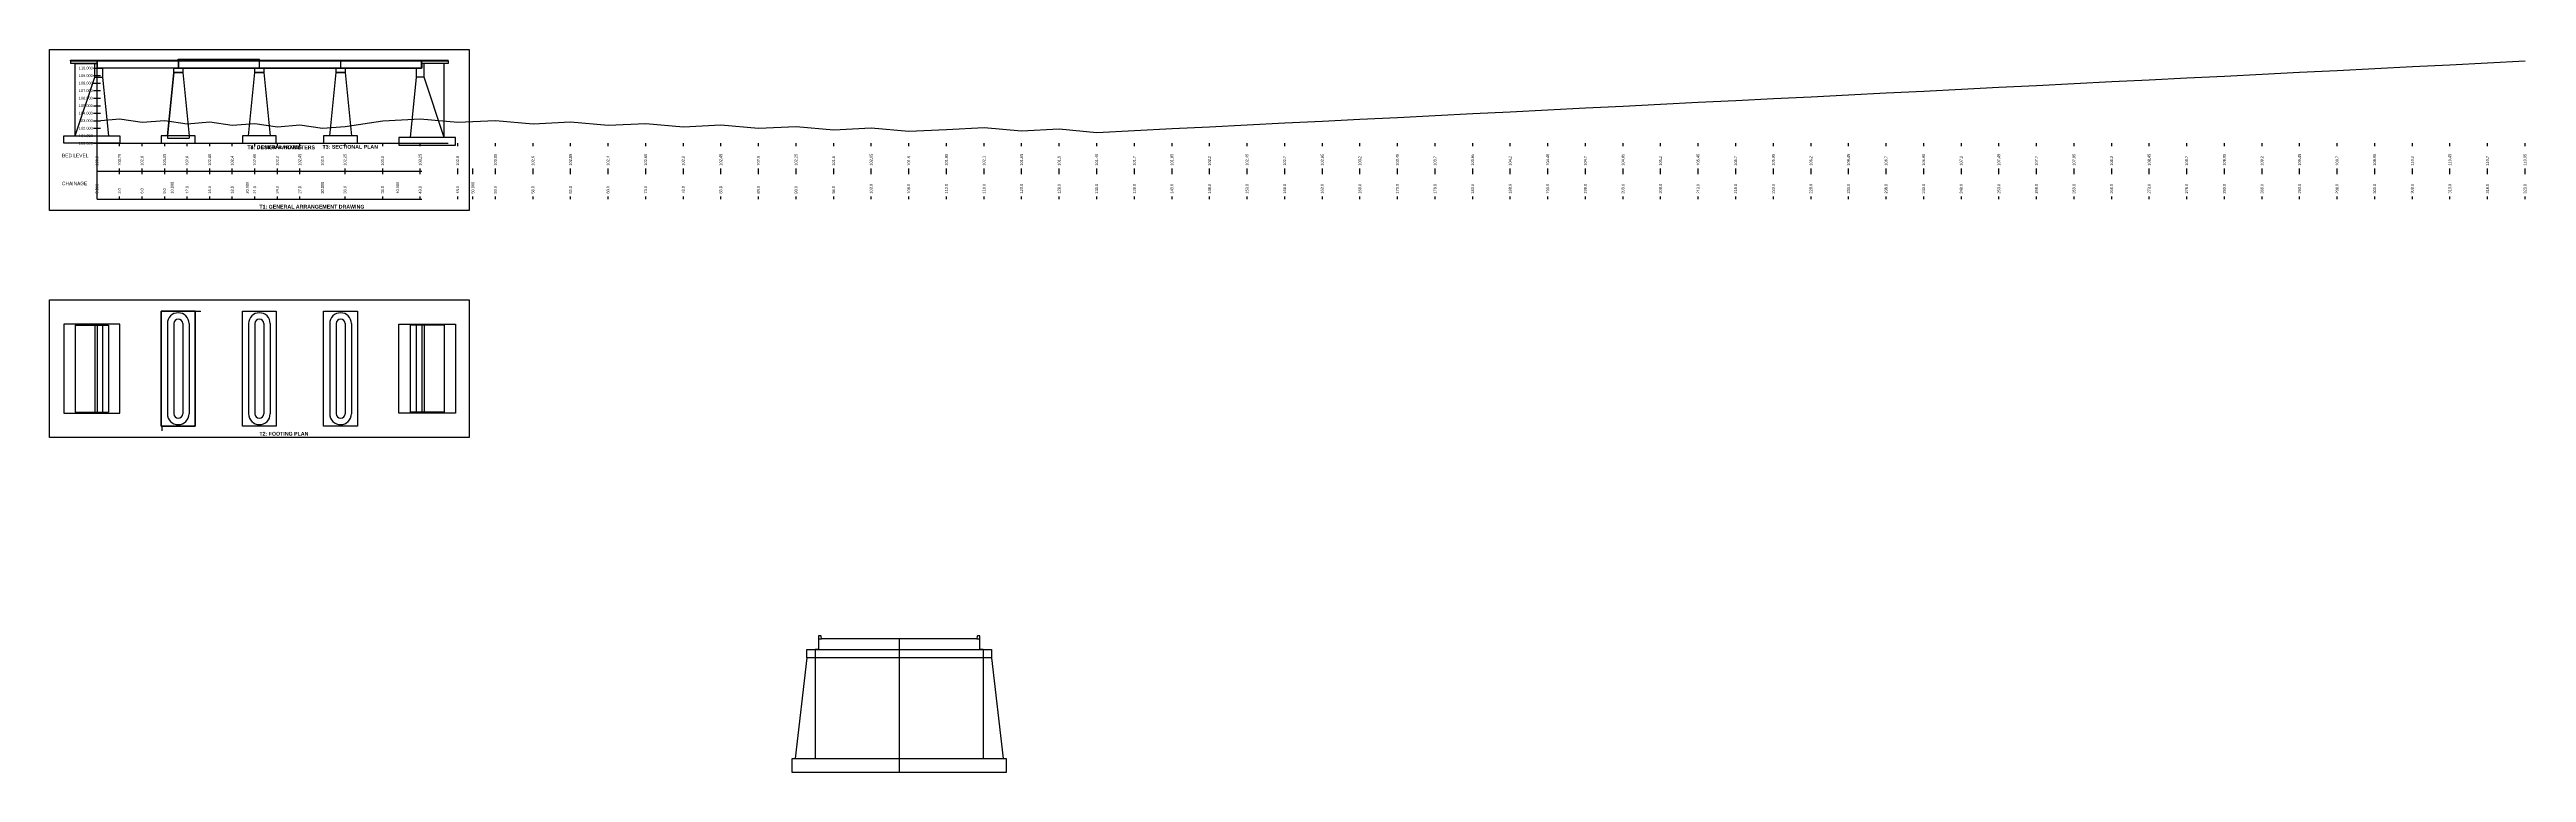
# Model space of a CAD drawing. Header units: metres. Extents: x -6315 to 323173, y -83627 to 12575.
import ezdxf

# ---------------------------------------------------------------- set-up
doc = ezdxf.new("R2010")
doc.units = ezdxf.units.M
doc.styles.add('OpenSansCondensed-Light', font='OpenSansCondensed-Light.ttf')
doc.styles.add('PMB100', font='arialbd.ttf')
doc.dimstyles.new('EZDXF', dxfattribs={"dimtxt": 0.25, "dimasz": 0.175, "dimexe": 0.375, "dimexo": 0.125, "dimgap": 0.1, "dimtad": 1, "dimlfac": 100, "dimzin": 12, "dimdsep": 46, "dimtxsty": 'OpenSansCondensed-Light', "dimblk": 'ARCHTICK', "dimcen": 2.5, "dimazin": 3, "dimtfac": 0.5, "dimtmove": 2, "dimatfit": 3})

# ---------------------------------------------------------------- blocks, each defined once
blk = doc.blocks.new('_ARCHTICK')
at = {"color": 0, "linetype": 'BYBLOCK', "const_width": 0.15}
blk.add_lwpolyline([(-0.5, -0.5), (0.5, 0.5)], dxfattribs=at)

msp = doc.modelspace()

# ---------------------------------------------------------------- linework, layer by layer
for p, q in [((-3525, 11075), (-3525, 11150)), ((-3525, 11075), (46725, 11075)), ((-2900, 1100), (-2900, 10700)), ((-2900, 10700), (-300, 10700)), ((-2900, 1100), (-2900, 10700)), ((-2900, 10700), (-300, 10700)), ((-465, 10100), (465, 10100)), ((0, -7340), (0, 11075)), ((46183.33333, 10700), (43500, 10700)), ((46183.33333, 850), (46183.33333, 10700)), ((46725, 11075), (46725, 11150)), ((298000, 9800), (303000, 10050)), ((303000, 10050), (308000, 10300)), ((308000, 10300), (313000, 10550)), ((313000, 10550), (318000, 10800)), ((318000, 10800), (323000, 11050)), ((-465, 9100), (465, 9100)), ((-465, 8100), (465, 8100)), ((-465, 7100), (465, 7100)), ((-300, 8900), (750, 8900)), ((-300, 8900), (750, 8900)), ((10200, 9500), (9360, 1100)), ((11400, 9500), (12240, 1100)), ((43500, 8900), (42450, 8900)), ((233000, 6550), (238000, 6800)), ((238000, 6800), (243000, 7050)), ((243000, 7050), (248000, 7300)), ((248000, 7300), (253000, 7550)), ((253000, 7550), (258000, 7800)), ((258000, 7800), (263000, 8050)), ((263000, 8050), (268000, 8300)), ((268000, 8300), (273000, 8550)), ((273000, 8550), (278000, 8800)), ((278000, 8800), (283000, 9050)), ((283000, 9050), (288000, 9300)), ((288000, 9300), (293000, 9550)), ((293000, 9550), (298000, 9800)), ((-465, 6100), (465, 6100)), ((-465, 5100), (465, 5100)), ((-465, 4100), (465, 4100)), ((0, 3100), (3000, 3350)), ((3000, 3350), (6000, 2900)), ((38000, 3100), (43000, 3350)), ((43000, 3350), (48000, 2900)), ((163000, 3050), (168000, 3300)), ((168000, 3300), (173000, 3550)), ((173000, 3550), (178000, 3800)), ((178000, 3800), (183000, 4050)), ((183000, 4050), (188000, 4300)), ((188000, 4300), (193000, 4550)), ((193000, 4550), (198000, 4800)), ((198000, 4800), (203000, 5050)), ((203000, 5050), (208000, 5300)), ((208000, 5300), (213000, 5550)), ((213000, 5550), (218000, 5800)), ((218000, 5800), (223000, 6050)), ((223000, 6050), (228000, 6300)), ((228000, 6300), (233000, 6550)), ((-4400, 1100), (3030, 1100)), ((-4400, 1100), (3030, 1100)), ((-465, 3100), (465, 3100)), ((-465, 2100), (465, 2100)), ((-465, 1100), (465, 1100)), ((-465, 100), (465, 100)), ((-465, 100), (465, 100)), ((-3.5, 100), (46700, 100)), ((3000, -272), (3000, 100)), ((6000, 2900), (9000, 3150)), ((6000, -272), (6000, 100)), ((9000, 3150), (12000, 2700)), ((9000, -272), (9000, 100)), ((12000, 2700), (15000, 2950)), ((12000, -272), (12000, 100)), ((15000, 2950), (18000, 2500)), ((15000, -272), (15000, 100)), ((18000, 2500), (21000, 2750)), ((18000, -272), (18000, 100)), ((21000, 2750), (24000, 2300)), ((21000, -272), (21000, 100)), ((24000, 2300), (27000, 2550)), ((24000, -272), (24000, 100)), ((27000, 2550), (30000, 2100)), ((27000, -272), (27000, 100)), ((30000, 2100), (33000, 2350)), ((33000, 2350), (38000, 3100)), ((33000, -272), (33000, 100)), ((38000, -272), (38000, 100)), ((47683.33333, 850), (40145, 850)), ((43000, -272), (43000, 100)), ((48000, 2900), (53000, 3150)), ((48000, -272), (48000, 100)), ((53000, 3150), (58000, 2700)), ((53000, -272), (53000, 100)), ((58000, 2700), (63000, 2950)), ((58000, -272), (58000, 100)), ((63000, 2950), (68000, 2500)), ((63000, -272), (63000, 100)), ((68000, 2500), (73000, 2750)), ((68000, -272), (68000, 100)), ((73000, 2750), (78000, 2300)), ((73000, -272), (73000, 100)), ((78000, 2300), (83000, 2550)), ((78000, -272), (78000, 100)), ((83000, 2550), (88000, 2100)), ((83000, -272), (83000, 100)), ((88000, 2100), (93000, 2350)), ((88000, -272), (88000, 100)), ((93000, 2350), (98000, 1900)), ((93000, -272), (93000, 100)), ((98000, 1900), (103000, 2150)), ((98000, -272), (98000, 100)), ((103000, 2150), (108000, 1700)), ((103000, -272), (103000, 100)), ((108000, 1700), (113000, 1950)), ((108000, -272), (108000, 100)), ((113000, 1950), (118000, 2200)), ((113000, -272), (113000, 100)), ((118000, 2200), (123000, 1750)), ((118000, -272), (118000, 100)), ((123000, 1750), (128000, 2000)), ((123000, -272), (123000, 100)), ((128000, 2000), (133000, 1550)), ((128000, -272), (128000, 100)), ((133000, 1550), (138000, 1800)), ((133000, -272), (133000, 100)), ((138000, 1800), (143000, 2050)), ((138000, -272), (138000, 100)), ((143000, 2050), (148000, 2300)), ((143000, -272), (143000, 100)), ((148000, 2300), (153000, 2550)), ((148000, -272), (148000, 100)), ((153000, 2550), (158000, 2800)), ((153000, -272), (153000, 100)), ((158000, 2800), (163000, 3050)), ((158000, -272), (158000, 100)), ((163000, -272), (163000, 100)), ((168000, -272), (168000, 100)), ((173000, -272), (173000, 100)), ((178000, -272), (178000, 100)), ((183000, -272), (183000, 100)), ((188000, -272), (188000, 100)), ((193000, -272), (193000, 100)), ((198000, -272), (198000, 100)), ((203000, -272), (203000, 100)), ((208000, -272), (208000, 100)), ((213000, -272), (213000, 100)), ((218000, -272), (218000, 100)), ((223000, -272), (223000, 100)), ((228000, -272), (228000, 100)), ((233000, -272), (233000, 100)), ((238000, -272), (238000, 100)), ((243000, -272), (243000, 100)), ((248000, -272), (248000, 100)), ((253000, -272), (253000, 100)), ((258000, -272), (258000, 100)), ((263000, -272), (263000, 100)), ((268000, -272), (268000, 100)), ((273000, -272), (273000, 100)), ((278000, -272), (278000, 100)), ((283000, -272), (283000, 100)), ((288000, -272), (288000, 100)), ((293000, -272), (293000, 100)), ((298000, -272), (298000, 100)), ((303000, -272), (303000, 100)), ((308000, -272), (308000, 100)), ((313000, -272), (313000, 100)), ((318000, -272), (318000, 100)), ((323000, -272), (323000, 100)), ((3000, -3992), (3000, -3248)), ((6000, -3992), (6000, -3248)), ((9000, -3992), (9000, -3248)), ((12000, -3992), (12000, -3248)), ((15000, -3992), (15000, -3248)), ((18000, -3992), (18000, -3248)), ((21000, -3992), (21000, -3248)), ((24000, -3992), (24000, -3248)), ((27000, -3992), (27000, -3248)), ((33000, -3992), (33000, -3248)), ((38000, -3992), (38000, -3248)), ((43000, -3992), (43000, -3248)), ((48000, -3992), (48000, -3248)), ((53000, -3992), (53000, -3248)), ((58000, -3992), (58000, -3248)), ((63000, -3992), (63000, -3248)), ((68000, -3992), (68000, -3248)), ((73000, -3992), (73000, -3248)), ((78000, -3992), (78000, -3248)), ((83000, -3992), (83000, -3248)), ((88000, -3992), (88000, -3248)), ((93000, -3992), (93000, -3248)), ((98000, -3992), (98000, -3248)), ((103000, -3992), (103000, -3248)), ((108000, -3992), (108000, -3248)), ((113000, -3992), (113000, -3248)), ((118000, -3992), (118000, -3248)), ((123000, -3992), (123000, -3248)), ((128000, -3992), (128000, -3248)), ((133000, -3992), (133000, -3248)), ((138000, -3992), (138000, -3248)), ((143000, -3992), (143000, -3248)), ((148000, -3992), (148000, -3248)), ((153000, -3992), (153000, -3248)), ((158000, -3992), (158000, -3248)), ((163000, -3992), (163000, -3248)), ((168000, -3992), (168000, -3248)), ((173000, -3992), (173000, -3248)), ((178000, -3992), (178000, -3248)), ((183000, -3992), (183000, -3248)), ((188000, -3992), (188000, -3248)), ((193000, -3992), (193000, -3248)), ((198000, -3992), (198000, -3248)), ((203000, -3992), (203000, -3248)), ((208000, -3992), (208000, -3248)), ((213000, -3992), (213000, -3248)), ((218000, -3992), (218000, -3248)), ((223000, -3992), (223000, -3248)), ((228000, -3992), (228000, -3248)), ((233000, -3992), (233000, -3248)), ((238000, -3992), (238000, -3248)), ((243000, -3992), (243000, -3248)), ((248000, -3992), (248000, -3248)), ((253000, -3992), (253000, -3248)), ((258000, -3992), (258000, -3248)), ((263000, -3992), (263000, -3248)), ((268000, -3992), (268000, -3248)), ((273000, -3992), (273000, -3248)), ((278000, -3992), (278000, -3248)), ((283000, -3992), (283000, -3248)), ((288000, -3992), (288000, -3248)), ((293000, -3992), (293000, -3248)), ((298000, -3992), (298000, -3248)), ((303000, -3992), (303000, -3248)), ((308000, -3992), (308000, -3248)), ((313000, -3992), (313000, -3248)), ((318000, -3992), (318000, -3248)), ((323000, -3992), (323000, -3248)), ((0, -3620), (43200, -3620)), ((0, -7340), (43200, -7340)), ((3000, -7340), (3000, -6968)), ((6000, -7340), (6000, -6968)), ((9000, -7340), (9000, -6968)), ((12000, -7340), (12000, -6968)), ((15000, -7340), (15000, -6968)), ((18000, -7340), (18000, -6968)), ((21000, -7340), (21000, -6968)), ((24000, -7340), (24000, -6968)), ((27000, -7340), (27000, -6968)), ((33000, -7340), (33000, -6968)), ((38000, -7340), (38000, -6968)), ((43000, -7340), (43000, -6968)), ((48000, -7340), (48000, -6968)), ((53000, -7340), (53000, -6968)), ((58000, -7340), (58000, -6968)), ((63000, -7340), (63000, -6968)), ((68000, -7340), (68000, -6968)), ((73000, -7340), (73000, -6968)), ((78000, -7340), (78000, -6968)), ((83000, -7340), (83000, -6968)), ((88000, -7340), (88000, -6968)), ((93000, -7340), (93000, -6968)), ((98000, -7340), (98000, -6968)), ((103000, -7340), (103000, -6968)), ((108000, -7340), (108000, -6968)), ((113000, -7340), (113000, -6968)), ((118000, -7340), (118000, -6968)), ((123000, -7340), (123000, -6968)), ((128000, -7340), (128000, -6968)), ((133000, -7340), (133000, -6968)), ((138000, -7340), (138000, -6968)), ((143000, -7340), (143000, -6968)), ((148000, -7340), (148000, -6968)), ((153000, -7340), (153000, -6968)), ((158000, -7340), (158000, -6968)), ((163000, -7340), (163000, -6968)), ((168000, -7340), (168000, -6968)), ((173000, -7340), (173000, -6968)), ((178000, -7340), (178000, -6968)), ((183000, -7340), (183000, -6968)), ((188000, -7340), (188000, -6968)), ((193000, -7340), (193000, -6968)), ((198000, -7340), (198000, -6968)), ((203000, -7340), (203000, -6968)), ((208000, -7340), (208000, -6968)), ((213000, -7340), (213000, -6968)), ((218000, -7340), (218000, -6968)), ((223000, -7340), (223000, -6968)), ((228000, -7340), (228000, -6968)), ((233000, -7340), (233000, -6968)), ((238000, -7340), (238000, -6968)), ((243000, -7340), (243000, -6968)), ((248000, -7340), (248000, -6968)), ((253000, -7340), (253000, -6968)), ((258000, -7340), (258000, -6968)), ((263000, -7340), (263000, -6968)), ((268000, -7340), (268000, -6968)), ((273000, -7340), (273000, -6968)), ((278000, -7340), (278000, -6968)), ((283000, -7340), (283000, -6968)), ((288000, -7340), (288000, -6968)), ((293000, -7340), (293000, -6968)), ((298000, -7340), (298000, -6968)), ((303000, -7340), (303000, -6968)), ((308000, -7340), (308000, -6968)), ((313000, -7340), (313000, -6968)), ((318000, -7340), (318000, -6968)), ((323000, -7340), (323000, -6968)), ((8550, -22250), (13050, -22250)), ((8550, -37550), (8550, -22250)), ((8550, -22250), (13050, -22250)), ((8550, -37550), (8550, -22250)), ((8550, -22250), (13050, -22250)), ((8550, -37550), (8550, -22250)), ((8550, -22250), (13050, -22250)), ((8550, -37550), (8550, -22250)), ((8550, -22250), (13050, -22250)), ((8550, -37550), (8550, -22250)), ((8550, -22250), (13050, -22250)), ((8550, -37550), (8550, -22250)), ((8550, -22250), (13050, -22250)), ((8550, -37550), (8550, -22250)), ((13050, -22250), (13050, -37550)), ((13050, -22250), (13050, -37550)), ((13050, -22250), (13050, -37550)), ((13050, -22250), (13050, -37550)), ((13050, -22250), (13050, -37550)), ((13050, -22250), (13050, -37550)), ((13050, -22250), (13050, -37550)), ((19350, -22250), (23850, -22250)), ((19350, -37550), (19350, -22250)), ((23850, -22250), (23850, -37550)), ((30150, -22250), (34650, -22250)), ((30150, -37550), (30150, -22250)), ((34650, -22250), (34650, -37550)), ((-2900, -24125), (-2900, -35675)), ((-2900, -24125), (1530, -24125)), ((-2900, -24125), (-2900, -35675)), ((-2900, -24125), (1530, -24125)), ((-300, -24125), (-300, -35675)), ((-300, -24125), (-300, -35675)), ((0, -24125), (0, -35675)), ((0, -24125), (0, -35675)), ((750, -24125), (750, -35675)), ((750, -24125), (750, -35675)), ((1530, -24125), (1530, -35675)), ((1530, -24125), (1530, -35675)), ((1530, -24125), (1530, -35675)), ((1530, -24125), (1530, -35675)), ((9360, -23900), (9360, -35900)), ((9360, -23900), (9360, -35900)), ((9360, -23900), (9360, -35900)), ((10200, -23900), (10200, -35900)), ((10200, -23900), (10200, -35900)), ((10200, -23900), (10200, -35900)), ((10200, -23900), (10200, -35900)), ((11400, -23900), (11400, -35900)), ((11400, -23900), (11400, -35900)), ((11400, -23900), (11400, -35900)), ((11400, -23900), (11400, -35900)), ((12240, -23900), (12240, -35900)), ((12240, -23900), (12240, -35900)), ((12240, -23900), (12240, -35900)), ((20160, -23900), (20160, -35900)), ((21000, -23900), (21000, -35900)), ((22200, -23900), (22200, -35900)), ((23040, -23900), (23040, -35900)), ((30960, -23900), (30960, -35900)), ((31800, -23900), (31800, -35900)), ((33000, -23900), (33000, -35900)), ((33840, -23900), (33840, -35900)), ((41645, -24125), (41645, -35675)), ((41645, -24125), (41645, -35675)), ((46183.33333, -24125), (41645, -24125)), ((42450, -24125), (42450, -35675)), ((43200, -24125), (43200, -35675)), ((43500, -24125), (43500, -35675)), ((46183.33333, -24125), (46183.33333, -35675)), ((-2900, -35675), (1530, -35675)), ((-2900, -35675), (1530, -35675)), ((46183.33333, -35675), (41645, -35675)), ((13050, -37550), (8550, -37550)), ((13050, -37550), (8550, -37550)), ((13050, -37550), (8550, -37550)), ((13050, -37550), (8550, -37550)), ((13050, -37550), (8550, -37550)), ((13050, -37550), (8550, -37550)), ((13050, -37550), (8550, -37550)), ((23850, -37550), (19350, -37550)), ((34650, -37550), (30150, -37550)), ((95960.7, -65864.275), (96379.2, -65864.275)), ((106702.2, -65864.275), (106702.2, -83627.275)), ((117025.2, -65864.275), (117443.7, -65864.275)), ((94426.2, -68375.275), (92863.8, -81767.275)), ((95542.2, -67259.275), (95542.2, -81767.275)), ((117862.2, -67259.275), (117862.2, -81767.275)), ((118978.2, -68375.275), (120540.6, -81767.275)), ((92863.8, -81767.275), (120540.6, -81767.275))]:
    msp.add_line(p, q)
at = {"color": 7}
for p, q in [((50000, -3992), (50000, -3248)), ((50000, -7340), (50000, -6968))]:
    msp.add_line(p, q, dxfattribs=at)
for points in [[(-6315, 12575), (49515, 12575), (49515, -8840), (-6315, -8840), (-6315, 12575)], [(0, 10700), (0, 10100), (750, 10100), (750, 8900), (1530, 1100), (1530, 1100), (3030, 1100), (3030, 100), (-4400, 100), (-4400, 1100), (-2900, 1100), (-2900, 1100), (-300, 8900), (-300, 10700), (0, 10700)], [(0, 10700), (0, 10100), (750, 10100), (750, 8900), (1530, 1100), (1530, 1100), (3030, 1100), (3030, 100), (-4400, 100), (-4400, 1100), (-2900, 1100), (-2900, 1100), (-300, 8900), (-300, 10700), (0, 10700)], [(-3500, 11075), (0, 11075), (0, 10700), (-3500, 10700), (-3500, 11075)], [(25, 11075), (10775, 11075), (10775, 10100), (25, 10100), (25, 11075)], [(25, 11075), (10775, 11075), (10775, 10100), (25, 10100), (25, 11075)], [(10200, 10100), (11400, 10100), (11400, 9500), (10200, 9500)], [(10825, 11075), (21575, 11075), (21575, 10100), (10825, 10100), (10825, 11075)], [(21000, 10100), (22200, 10100), (22200, 9500), (21000, 9500)], [(21600, 11075), (32400, 11075), (32400, 11075), (21600, 11075)], [(21625, 11075), (32375, 11075), (32375, 10100), (21625, 10100), (21625, 11075)], [(31800, 10100), (33000, 10100), (33000, 9500), (31800, 9500)], [(32400, 11075), (43200, 11075), (43200, 11075), (32400, 11075)], [(32425, 11075), (43175, 11075), (43175, 10100), (32425, 10100), (32425, 11075)], [(43200, 10700), (43200, 10100), (42450, 10100), (42450, 8900), (41645, 850), (41645, 850), (40145, 850), (40145, -150), (47683.33333, -150), (47683.33333, 850), (46183.33333, 850), (46183.33333, 850), (43500, 8900), (43500, 10700), (43200, 10700)], [(43200, 11075), (46700, 11075), (46700, 10700), (43200, 10700), (43200, 11075)], [(9360, 1100), (10200, 9500), (11400, 9500), (12240, 1100), (9360, 1100)], [(20160, 1100), (21000, 9500), (22200, 9500), (23040, 1100)], [(30960, 1100), (31800, 9500), (33000, 9500), (33840, 1100)], [(8550, 100), (13050, 100), (13050, 1100), (8550, 1100)], [(19350, 100), (23850, 100), (23850, 1100), (19350, 1100)], [(30150, 100), (34650, 100), (34650, 1100), (30150, 1100)], [(-6315, -20750), (49515, -20750), (49515, -39050), (-6315, -39050), (-6315, -20750)], [(-4400, -23975), (-4400, -35825), (3030, -35825), (3030, -23975), (-4400, -23975)], [(-4400, -23975), (-4400, -35825), (3030, -35825), (3030, -23975), (-4400, -23975)], [(47683.33333, -23975), (47683.33333, -35825), (40145, -35825), (40145, -23975), (47683.33333, -23975)], [(95542.2, -67259.275), (106702.2, -67259.275), (117862.2, -67259.275), (117443.7, -67259.275), (117443.7, -65864.275), (117443.7, -65445.775), (117118.2, -65445.775), (117071.7, -65492.275), (117025.2, -65864.275), (106702.2, -65864.275), (96379.2, -65864.275), (96332.7, -65492.275), (96286.2, -65445.775), (95960.7, -65445.775), (95960.7, -65864.275), (95960.7, -67259.275), (95542.2, -67259.275)], [(94426.2, -67259.275), (118978.2, -67259.275), (118978.2, -68375.275), (94426.2, -68375.275), (94426.2, -67259.275)], [(92473.2, -81767.275), (120931.2, -81767.275), (120931.2, -83627.275), (92473.2, -83627.275), (92473.2, -81767.275)]]:
    msp.add_lwpolyline(points, close=True)
for points in [[(-3525, 11150), (46725, 11150)], [(-3525, 11075), (46725, 11075)], [(10825, 11075), (10825, 10100), (43175, 10100), (43175, 11075), (10825, 11075)], [(8550, -22250), (8550, -37550), (13050, -37550), (13050, -22250), (8550, -22250)]]:
    msp.add_lwpolyline(points)
for centre, radius, start, end in [((10800, -23900), 1440, 0, 180), ((10800, -23900), 1440, 0, 180), ((21600, -23900), 1440, 0, 180), ((21600, -23900), 1440, 0, 180), ((32400, -23900), 1440, 0, 180), ((32400, -23900), 1440, 0, 180), ((10800, -23900), 600, 0, 180), ((10800, -23900), 600, 0, 180), ((21600, -23900), 600, 0, 180), ((21600, -23900), 600, 0, 180), ((32400, -23900), 600, 0, 180), ((32400, -23900), 600, 0, 180), ((10800, -35900), 1440, 180, 0), ((10800, -35900), 1440, 180, 0), ((10800, -35900), 600, 180, 0), ((10800, -35900), 600, 180, 0), ((21600, -35900), 1440, 180, 0), ((21600, -35900), 1440, 180, 0), ((21600, -35900), 600, 180, 0), ((21600, -35900), 600, 180, 0), ((32400, -35900), 1440, 180, 0), ((32400, -35900), 1440, 180, 0), ((32400, -35900), 600, 180, 0), ((32400, -35900), 600, 180, 0)]:
    msp.add_arc(centre, radius, start, end)

# ---------------------------------------------------------------- texts
for s, height, p in [('110.000', 372, (-2418, 9914)), ('109.000', 372, (-2418, 8914)), ('108.000', 372, (-2418, 7914)), ('107.000', 372, (-2418, 6914)), ('106.000', 372, (-2418, 5914)), ('105.000', 372, (-2418, 4914)), ('104.000', 372, (-2418, 3914)), ('103.000', 372, (-2418, 2914)), ('102.000', 372, (-2418, 1914)), ('101.000', 372, (-2418, 914)), ('100.000', 372, (-2418, -86)), ('BED LEVEL', 465, (-4650, -1760)), ('CHAINAGE', 465, (-4650, -5480))]:
    msp.add_text(s, height=height).set_placement(p)
for s, p in [('103.0', (167.4, -2876)), ('103.25', (3167.4, -2876)), ('102.8', (6167.4, -2876)), ('103.05', (9167.4, -2876)), ('102.6', (12167.4, -2876)), ('102.85', (15167.4, -2876)), ('102.4', (18167.4, -2876)), ('102.65', (21167.4, -2876)), ('102.2', (24167.4, -2876)), ('102.45', (27167.4, -2876)), ('102.0', (30167.4, -2876)), ('102.25', (33167.4, -2876)), ('103.0', (38167.4, -2876)), ('103.25', (43167.4, -2876)), ('102.8', (48167.4, -2876)), ('103.05', (53167.4, -2876)), ('102.6', (58167.4, -2876)), ('102.85', (63167.4, -2876)), ('102.4', (68167.4, -2876)), ('102.65', (73167.4, -2876)), ('102.2', (78167.4, -2876)), ('102.45', (83167.4, -2876)), ('102.0', (88167.4, -2876)), ('102.25', (93167.4, -2876)), ('101.8', (98167.4, -2876)), ('102.05', (103167.4, -2876)), ('101.6', (108167.4, -2876)), ('101.85', (113167.4, -2876)), ('102.1', (118167.4, -2876)), ('101.65', (123167.4, -2876)), ('101.9', (128167.4, -2876)), ('101.45', (133167.4, -2876)), ('101.7', (138167.4, -2876)), ('101.95', (143167.4, -2876)), ('102.2', (148167.4, -2876)), ('102.45', (153167.4, -2876)), ('102.7', (158167.4, -2876)), ('102.95', (163167.4, -2876)), ('103.2', (168167.4, -2876)), ('103.45', (173167.4, -2876)), ('103.7', (178167.4, -2876)), ('103.95', (183167.4, -2876)), ('104.2', (188167.4, -2876)), ('104.45', (193167.4, -2876)), ('104.7', (198167.4, -2876)), ('104.95', (203167.4, -2876)), ('105.2', (208167.4, -2876)), ('105.45', (213167.4, -2876)), ('105.7', (218167.4, -2876)), ('105.95', (223167.4, -2876)), ('106.2', (228167.4, -2876)), ('106.45', (233167.4, -2876)), ('106.7', (238167.4, -2876)), ('106.95', (243167.4, -2876)), ('107.2', (248167.4, -2876)), ('107.45', (253167.4, -2876)), ('107.7', (258167.4, -2876)), ('107.95', (263167.4, -2876)), ('108.2', (268167.4, -2876)), ('108.45', (273167.4, -2876)), ('108.7', (278167.4, -2876)), ('108.95', (283167.4, -2876)), ('109.2', (288167.4, -2876)), ('109.45', (293167.4, -2876)), ('109.7', (298167.4, -2876)), ('109.95', (303167.4, -2876)), ('110.2', (308167.4, -2876)), ('110.45', (313167.4, -2876)), ('110.7', (318167.4, -2876)), ('110.95', (323167.4, -2876)), ('0.0', (167.4, -6596)), ('0.000', (186, -6596)), ('3.0', (3167.4, -6596)), ('6.0', (6167.4, -6596)), ('9.0', (9167.4, -6596)), ('10.000', (10186, -6596)), ('12.0', (12167.4, -6596)), ('15.0', (15167.4, -6596)), ('18.0', (18167.4, -6596)), ('20.000', (20186, -6596)), ('21.0', (21167.4, -6596)), ('24.0', (24167.4, -6596)), ('27.0', (27167.4, -6596)), ('30.0', (30167.4, -6596)), ('30.000', (30186, -6596)), ('33.0', (33167.4, -6596)), ('38.0', (38167.4, -6596)), ('40.000', (40186, -6596)), ('43.0', (43167.4, -6596)), ('48.0', (48167.4, -6596)), ('50.000', (50186, -6596)), ('53.0', (53167.4, -6596)), ('58.0', (58167.4, -6596)), ('63.0', (63167.4, -6596)), ('68.0', (68167.4, -6596)), ('73.0', (73167.4, -6596)), ('78.0', (78167.4, -6596)), ('83.0', (83167.4, -6596)), ('88.0', (88167.4, -6596)), ('93.0', (93167.4, -6596)), ('98.0', (98167.4, -6596)), ('103.0', (103167.4, -6596)), ('108.0', (108167.4, -6596)), ('113.0', (113167.4, -6596)), ('118.0', (118167.4, -6596)), ('123.0', (123167.4, -6596)), ('128.0', (128167.4, -6596)), ('133.0', (133167.4, -6596)), ('138.0', (138167.4, -6596)), ('143.0', (143167.4, -6596)), ('148.0', (148167.4, -6596)), ('153.0', (153167.4, -6596)), ('158.0', (158167.4, -6596)), ('163.0', (163167.4, -6596)), ('168.0', (168167.4, -6596)), ('173.0', (173167.4, -6596)), ('178.0', (178167.4, -6596)), ('183.0', (183167.4, -6596)), ('188.0', (188167.4, -6596)), ('193.0', (193167.4, -6596)), ('198.0', (198167.4, -6596)), ('203.0', (203167.4, -6596)), ('208.0', (208167.4, -6596)), ('213.0', (213167.4, -6596)), ('218.0', (218167.4, -6596)), ('223.0', (223167.4, -6596)), ('228.0', (228167.4, -6596)), ('233.0', (233167.4, -6596)), ('238.0', (238167.4, -6596)), ('243.0', (243167.4, -6596)), ('248.0', (248167.4, -6596)), ('253.0', (253167.4, -6596)), ('258.0', (258167.4, -6596)), ('263.0', (263167.4, -6596)), ('268.0', (268167.4, -6596)), ('273.0', (273167.4, -6596)), ('278.0', (278167.4, -6596)), ('283.0', (283167.4, -6596)), ('288.0', (288167.4, -6596)), ('293.0', (293167.4, -6596)), ('298.0', (298167.4, -6596)), ('303.0', (303167.4, -6596)), ('308.0', (308167.4, -6596)), ('313.0', (313167.4, -6596)), ('318.0', (318167.4, -6596)), ('323.0', (323167.4, -6596))]:
    msp.add_text(s, height=372, rotation=90).set_placement(p)
at = {"char_height": 500, "width": 30000, "attachment_point": 1, "style": 'PMB100'}
for s, insert in [('T4: GENERAL NOTES', (20000, -160)), ('T5: DESIGN PARAMETERS', (20000, -200)), ('T3: SECTIONAL PLAN', (30000, -120)), ('T1: GENERAL ARRANGEMENT DRAWING', (21600, -8090)), ('T2: FOOTING PLAN', (21600, -38300))]:
    msp.add_mtext(s, dxfattribs=dict(at, insert=insert))

# ---------------------------------------------------------------- dimensions: what is measured, and where the dimension line sits
for base, p1, p2 in [((10800, 11275), (10800, 11075), (21600, 11075)), ((9360, 800), (9360, 1100), (12240, 1100)), ((13050, -22250), (13050, -37550), (13750, -22350)), ((13050, -22250), (13050, -37550), (13750, -22350)), ((13050, -37550), (13050, -37550), (8650, -38150)), ((13050, -37550), (13050, -37550), (8650, -38150))]:
    msp.add_linear_dim(base=base, p1=p1, p2=p2, dimstyle='EZDXF').render()

doc.saveas('drawing.dxf')
